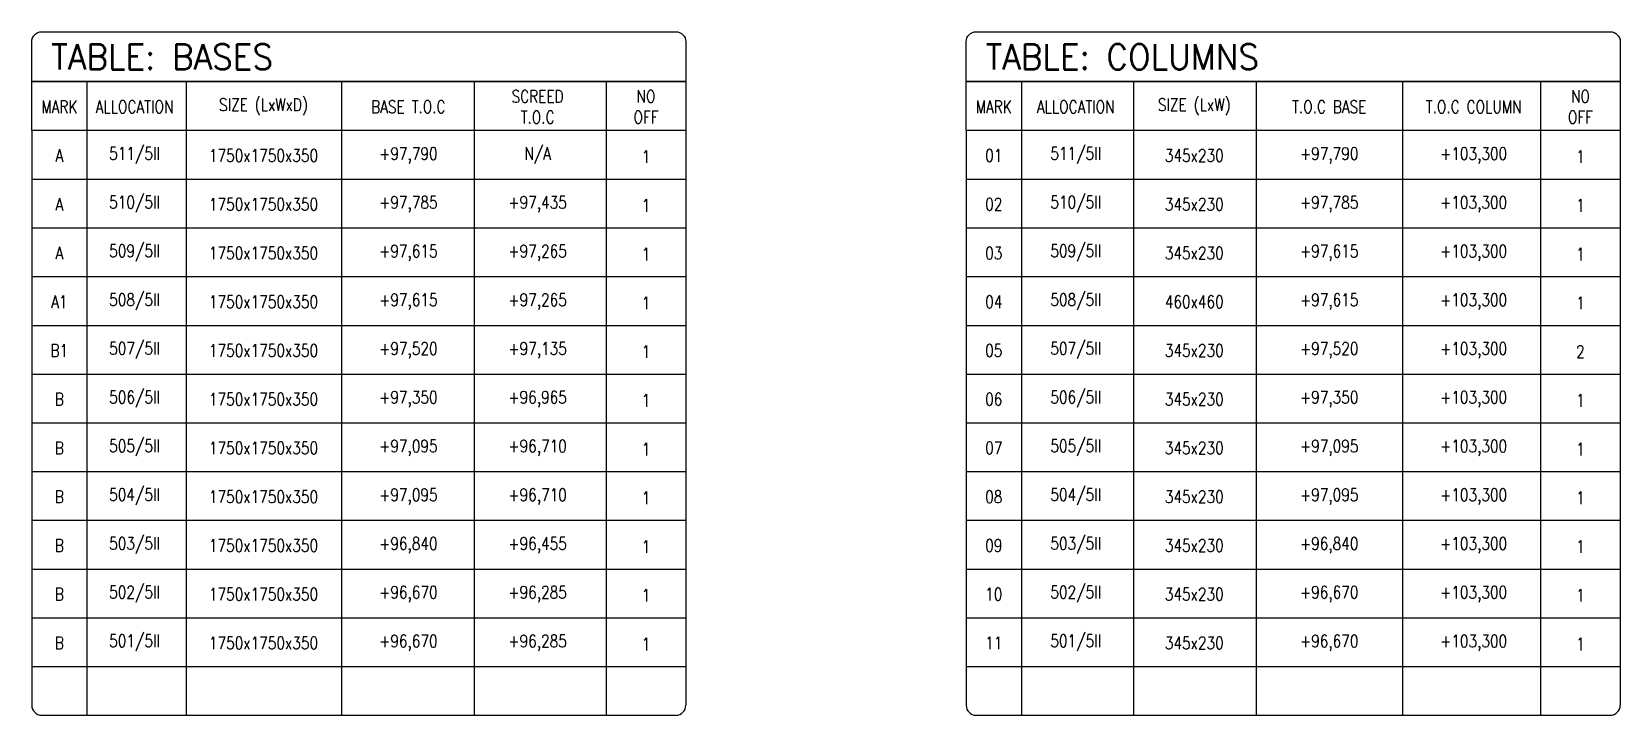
# Model space of a CAD drawing. Header units: metres. Extents: x -275466 to 90519, y -3176 to 139523.
# Drawn here: x -105195 to -73506, y 10034 to 23681 of the extents above; entities that cross this region are included whole.
import ezdxf
from ezdxf.enums import TextEntityAlignment as Align

# ---------------------------------------------------------------- set-up
doc = ezdxf.new("R2010")
doc.units = ezdxf.units.M
for name, color, linetype in [('GCE8001_GF_0.18', 8, 'Continuous'), ('GCE8002_GF_0.25', 1, 'Continuous'), ('GCE8003_GF_0.35', 3, 'Continuous'), ('GCE8004_GF_0.5', 2, 'Continuous'), ('GCE8052_GT_0.35', 3, 'Continuous'), ('GCE8053_GT_0.5', 2, 'Continuous')]:
    doc.layers.add(name, color=color, linetype=linetype)
doc.styles.get("Standard").update_dxf_attribs({"font": 'romans.shx', "width": 0.8})

msp = doc.modelspace()

# ---------------------------------------------------------------- texts
at = {"layer": 'GCE8052_GT_0.35', "char_height": 250, "attachment_point": 5}
for s, insert, width in [('SCREED T.O.C', (-95103.9, 22182.6), 1399.948), ('\\pxqc;NO OFF', (-92941.7, 22182.6), 904.173), ('\\pxqc;NO OFF', (-74300.4, 22182.6), 904.173), ('\\pxqc;MARK', (-104645.2, 22182.6), 956.511), ('\\pxqc;ALLOCATION', (-103145.4, 22182.6), 904.173), ('SIZE (LxWxD)', (-100572.5, 22182.6), 2376.861), ('BASE T.O.C', (-97682.4, 22182.6), 1399.948), ('\\pxqc;MARK', (-86003.9, 22182.6), 956.511), ('\\pxqc;ALLOCATION', (-84368.9, 22182.6), 904.173), ('SIZE (LxW)', (-82004.1, 22182.6), 1448.09), ('T.O.C BASE', (-79312, 22182.6), 1448.09), ('T.O.C COLUMN', (-76429.9, 22182.6), 1857.921), ('\\pxqc;A', (-104645.2, 21209.4), 956.511), ('511/5II', (-103145.4, 21209.4), 956.511), ('1750x1750x350', (-100572.5, 21209.4), 3240.673), ('+97,790', (-97682.4, 21209.4), 1439.821), ('\\pxqc;N/A', (-95103.9, 21209.4), 1439.821), ('\\pxqc;1', (-92941.7, 21185.6), 1033.94), ('\\pxqc;01', (-86003.9, 21209.4), 956.511), ('511/5II', (-84368.9, 21209.4), 956.511), ('345x230', (-82004.1, 21209.4), 2222.063), ('+97,790', (-79312, 21209.4), 2222.063), ('\\pxqc;+103,300', (-76429.9, 21209.4), 1542.483), ('\\pxqc;1', (-74300.4, 21185.6), 1033.94), ('\\pxqc;A', (-104645.2, 20236.3), 956.511), ('510/5II', (-103145.4, 20236.3), 956.511), ('1750x1750x350', (-100572.5, 20236.3), 3240.673), ('\\pxqc;+97,785', (-97682.4, 20236.3), 1439.821), ('\\pxqc;+97,435', (-95103.9, 20236.3), 1439.821), ('\\pxqc;1', (-92941.7, 20212.5), 1033.94), ('\\pxqc;02', (-86003.9, 20236.3), 956.511), ('510/5II', (-84368.9, 20236.3), 956.511), ('345x230', (-82004.1, 20236.3), 2222.063), ('+97,785', (-79312, 20236.3), 2222.063), ('\\pxqc;+103,300', (-76429.9, 20236.3), 1542.483), ('\\pxqc;1', (-74300.4, 20212.5), 1033.94), ('\\pxqc;A', (-104645.2, 19263.2), 956.511), ('509/5II', (-103145.4, 19263.2), 956.511), ('1750x1750x350', (-100572.5, 19263.2), 3240.673), ('\\pxqc;+97,615', (-97682.4, 19263.2), 1439.821), ('+97,265', (-95103.9, 19263.2), 1439.821), ('\\pxqc;1', (-92941.7, 19239.4), 1033.94), ('\\pxqc;03', (-86003.9, 19263.2), 956.511), ('509/5II', (-84368.9, 19263.2), 956.511), ('345x230', (-82004.1, 19263.2), 2222.063), ('+97,615', (-79312, 19263.2), 2222.063), ('\\pxqc;+103,300', (-76429.9, 19263.2), 1542.483), ('\\pxqc;1', (-74300.4, 19239.4), 1033.94), ('\\pxqc;A1', (-104645.2, 18290.1), 956.511), ('508/5II', (-103145.4, 18290.1), 956.511), ('1750x1750x350', (-100572.5, 18290.1), 3240.673), ('\\pxqc;+97,615', (-97682.4, 18290.1), 1439.821), ('\\pxqc;+97,265', (-95103.9, 18290.1), 1439.821), ('\\pxqc;1', (-92941.7, 18266.3), 1033.94), ('\\pxqc;04', (-86003.9, 18290.1), 956.511), ('508/5II', (-84368.9, 18290.1), 956.511), ('460x460', (-82004.1, 18290.1), 2222.063), ('+97,615', (-79312, 18290.1), 2222.063), ('\\pxqc;+103,300', (-76429.9, 18290.1), 1542.483), ('\\pxqc;1', (-74300.4, 18266.3), 1033.94), ('\\pxqc;B1', (-104645.2, 17317), 956.511), ('507/5II', (-103145.4, 17317), 956.511), ('1750x1750x350', (-100572.5, 17317), 3240.673), ('\\pxqc;+97,520', (-97682.4, 17317), 1676.369), ('\\pxqc;+97,135', (-95103.9, 17317), 1676.369), ('\\pxqc;05', (-86003.9, 17317), 956.511), ('507/5II', (-84368.9, 17317), 956.511), ('345x230', (-82004.1, 17317), 2222.063), ('+97,520', (-79312, 17317), 1402.186), ('\\pxqc;+103,300', (-76429.9, 17317), 1542.483), ('\\pxqc;1', (-92941.7, 17293.2), 1033.94), ('\\pxqc;2', (-74300.4, 17293.2), 1033.94), ('506/5II', (-103145.4, 16343.9), 956.511), ('\\pxqc;+97,350', (-97682.4, 16343.9), 1676.369), ('\\pxqc;+96,965', (-95103.9, 16343.9), 1676.369), ('506/5II', (-84368.9, 16343.9), 956.511), ('+97,350', (-79312, 16343.9), 1402.186), ('\\pxqc;+103,300', (-76429.9, 16343.9), 1542.483), ('\\pxqc;B', (-104645.2, 16343.9), 956.511), ('1750x1750x350', (-100572.5, 16343.9), 3240.673), ('\\pxqc;1', (-92941.7, 16320.1), 1033.94), ('\\pxqc;06', (-86003.9, 16343.9), 956.511), ('345x230', (-82004.1, 16343.9), 2222.063), ('\\pxqc;1', (-74300.4, 16320.1), 1033.94), ('505/5II', (-103145.4, 15370.8), 956.511), ('\\pxqc;+97,095', (-97682.4, 15370.8), 1676.369), ('\\pxqc;+96,710', (-95103.9, 15370.8), 1676.369), ('505/5II', (-84368.9, 15370.8), 956.511), ('+97,095', (-79312, 15370.8), 1402.186), ('\\pxqc;+103,300', (-76429.9, 15370.8), 1542.483), ('\\pxqc;B', (-104645.2, 15370.8), 956.511), ('1750x1750x350', (-100572.5, 15370.8), 3240.673), ('\\pxqc;1', (-92941.7, 15347), 1033.94), ('\\pxqc;07', (-86003.9, 15370.8), 956.511), ('345x230', (-82004.1, 15370.8), 2222.063), ('\\pxqc;1', (-74300.4, 15347), 1033.94), ('504/5II', (-103145.4, 14397.7), 956.511), ('504/5II', (-84368.9, 14397.7), 956.511), ('\\pxqc;B', (-104645.2, 14397.7), 956.511), ('1750x1750x350', (-100572.5, 14397.7), 3240.673), ('\\pxqc;+97,095', (-97682.4, 14397.7), 1676.369), ('\\pxqc;+96,710', (-95103.9, 14397.7), 1676.369), ('\\pxqc;1', (-92941.7, 14373.9), 1033.94), ('\\pxqc;08', (-86003.9, 14397.7), 956.511), ('345x230', (-82004.1, 14397.7), 2222.063), ('+97,095', (-79312, 14397.7), 1402.186), ('\\pxqc;+103,300', (-76429.9, 14397.7), 1542.483), ('\\pxqc;1', (-74300.4, 14373.9), 1033.94), ('503/5II', (-103145.4, 13424.6), 956.511), ('503/5II', (-84368.9, 13424.6), 956.511), ('\\pxqc;B', (-104645.2, 13424.6), 956.511), ('1750x1750x350', (-100572.5, 13424.6), 3240.673), ('\\pxqc;+96,840', (-97682.4, 13424.6), 1676.369), ('\\pxqc;+96,455', (-95103.9, 13424.6), 1676.369), ('\\pxqc;1', (-92941.7, 13400.8), 1033.94), ('\\pxqc;09', (-86003.9, 13424.6), 956.511), ('345x230', (-82004.1, 13424.6), 2222.063), ('+96,840', (-79312, 13424.6), 1402.186), ('\\pxqc;+103,300', (-76429.9, 13424.6), 1542.483), ('\\pxqc;1', (-74300.4, 13400.8), 1033.94), ('\\pxqc;B', (-104645.2, 12451.5), 956.511), ('502/5II', (-103145.4, 12451.5), 956.511), ('1750x1750x350', (-100572.5, 12451.5), 3240.673), ('\\pxqc;+96,670', (-97682.4, 12451.5), 1676.369), ('\\pxqc;+96,285', (-95103.9, 12451.5), 1676.369), ('\\pxqc;1', (-92941.7, 12427.6), 1033.94), ('\\pxqc;10', (-86003.9, 12451.5), 956.511), ('502/5II', (-84368.9, 12451.5), 956.511), ('345x230', (-82004.1, 12451.5), 2222.063), ('+96,670', (-79312, 12451.5), 1402.186), ('\\pxqc;+103,300', (-76429.9, 12451.5), 1542.483), ('\\pxqc;1', (-74300.4, 12427.6), 1033.94), ('\\pxqc;B', (-104645.2, 11478.3), 956.511), ('501/5II', (-103145.4, 11478.3), 956.511), ('1750x1750x350', (-100572.5, 11478.3), 3240.673), ('\\pxqc;+96,670', (-97682.4, 11478.3), 1676.369), ('\\pxqc;+96,285', (-95103.9, 11478.3), 1676.369), ('\\pxqc;1', (-92941.7, 11454.5), 1033.94), ('\\pxqc;11', (-86003.9, 11478.3), 956.511), ('501/5II', (-84368.9, 11478.3), 956.511), ('345x230', (-82004.1, 11478.3), 2222.063), ('+96,670', (-79312, 11478.3), 1402.186), ('\\pxqc;+103,300', (-76429.9, 11478.3), 1542.483), ('\\pxqc;1', (-74300.4, 11454.5), 1033.94)]:
    msp.add_mtext(s, dxfattribs=dict(at, insert=insert, width=width))
at = {"layer": 'GCE8053_GT_0.5', "width": 0.96}
for s, p in [('TABLE: BASES', (-104807, 23180.2)), ('TABLE: COLUMNS', (-86165.7, 23180.2))]:
    msp.add_text(s, height=500, dxfattribs=at).set_placement(p, align=Align.MIDDLE_LEFT)

# ---------------------------------------------------------------- linework, layer by layer
at = {"layer": 'GCE8001_GF_0.18'}
for p, q in [((-105195.5, 20738.5), (-92147.2, 20738.5)), ((-86554.2, 20738.5), (-73505.9, 20738.5)), ((-105195.5, 19765.3), (-92147.2, 19765.3)), ((-86554.2, 19765.3), (-73505.9, 19765.3)), ((-105195.5, 18792.2), (-92147.2, 18792.2)), ((-86554.2, 18792.2), (-73505.9, 18792.2)), ((-105195.5, 17819.1), (-92147.2, 17819.1)), ((-86554.2, 17819.1), (-73505.9, 17819.1)), ((-105195.5, 16846), (-92147.2, 16846)), ((-86554.2, 16846), (-73505.9, 16846)), ((-105195.5, 15872.9), (-92147.2, 15872.9)), ((-86554.2, 15872.9), (-73505.9, 15872.9)), ((-105195.5, 14899.8), (-92147.2, 14899.8)), ((-86554.2, 14899.8), (-73505.9, 14899.8)), ((-105195.5, 13926.7), (-92147.2, 13926.7)), ((-86554.2, 13926.7), (-73505.9, 13926.7)), ((-105195.5, 12953.6), (-92147.2, 12953.6)), ((-86554.2, 12953.6), (-73505.9, 12953.6)), ((-105195.5, 11980.5), (-92147.2, 11980.5)), ((-86554.2, 11980.5), (-73505.9, 11980.5)), ((-105195.5, 11007.4), (-92147.2, 11007.4)), ((-86554.2, 11007.4), (-73505.9, 11007.4))]:
    msp.add_line(p, q, dxfattribs=at)
at = {"layer": 'GCE8002_GF_0.25'}
for p, q in [((-104094.9, 22684.7), (-104094.9, 10034.2)), ((-102113.3, 22684.7), (-102113.3, 10034.2)), ((-99019.2, 22684.7), (-99019.2, 10034.2)), ((-96370.1, 22684.7), (-96370.1, 10034.2)), ((-93736.3, 22684.7), (-93736.3, 10034.2)), ((-85453.6, 22684.7), (-85453.6, 10034.2)), ((-83216.8, 22684.7), (-83216.8, 10034.2)), ((-80768.2, 22684.7), (-80768.2, 10034.2)), ((-77849.5, 22684.7), (-77849.5, 10034.2)), ((-75095, 22684.7), (-75095, 10034.2)), ((-105195.5, 21711.6), (-105195.5, 10234.2)), ((-92147.2, 21711.6), (-92147.2, 10234.2)), ((-86554.2, 21711.6), (-86554.2, 10234.2)), ((-73505.9, 21711.6), (-73505.9, 10234.2)), ((-104995.5, 10034.2), (-92347.2, 10034.2)), ((-86354.2, 10034.2), (-73705.9, 10034.2))]:
    msp.add_line(p, q, dxfattribs=at)
for centre, start, end in [((-104995.5, 10234.2), 180, 270), ((-92347.2, 10234.2), 270, 0), ((-86354.2, 10234.2), 180, 270), ((-73705.9, 10234.2), 270, 0)]:
    msp.add_arc(centre, 200, start, end, dxfattribs=at)
at = {"layer": 'GCE8003_GF_0.35'}
for points in [[(-105195.5, 22684.7), (-92147.2, 22684.7), (-92147.2, 21711.6), (-105195.5, 21711.6)], [(-86554.2, 22684.7), (-73505.9, 22684.7), (-73505.9, 21711.6), (-86554.2, 21711.6)]]:
    msp.add_lwpolyline(points, close=True, dxfattribs=at)
at = {"layer": 'GCE8004_GF_0.5'}
for points in [[(-104995.5, 23681), (-92347.2, 23681, -0.4142136), (-92147.2, 23481), (-92147.2, 22684.7), (-105195.5, 22684.7), (-105195.5, 23481, -0.4142136)], [(-86354.2, 23681), (-73705.9, 23681, -0.4142136), (-73505.9, 23481), (-73505.9, 22684.7), (-86554.2, 22684.7), (-86554.2, 23481, -0.4142136)]]:
    msp.add_lwpolyline(points, format="xyb", close=True, dxfattribs=at)

msp.set_redraw_order([(e.dxf.handle, doc.entitydb.next_handle()) for e in msp.query("TEXT MTEXT ATTDEF DIMENSION ARC_DIMENSION")])  # texts and dimensions are drawn at this point

doc.saveas('drawing.dxf')
